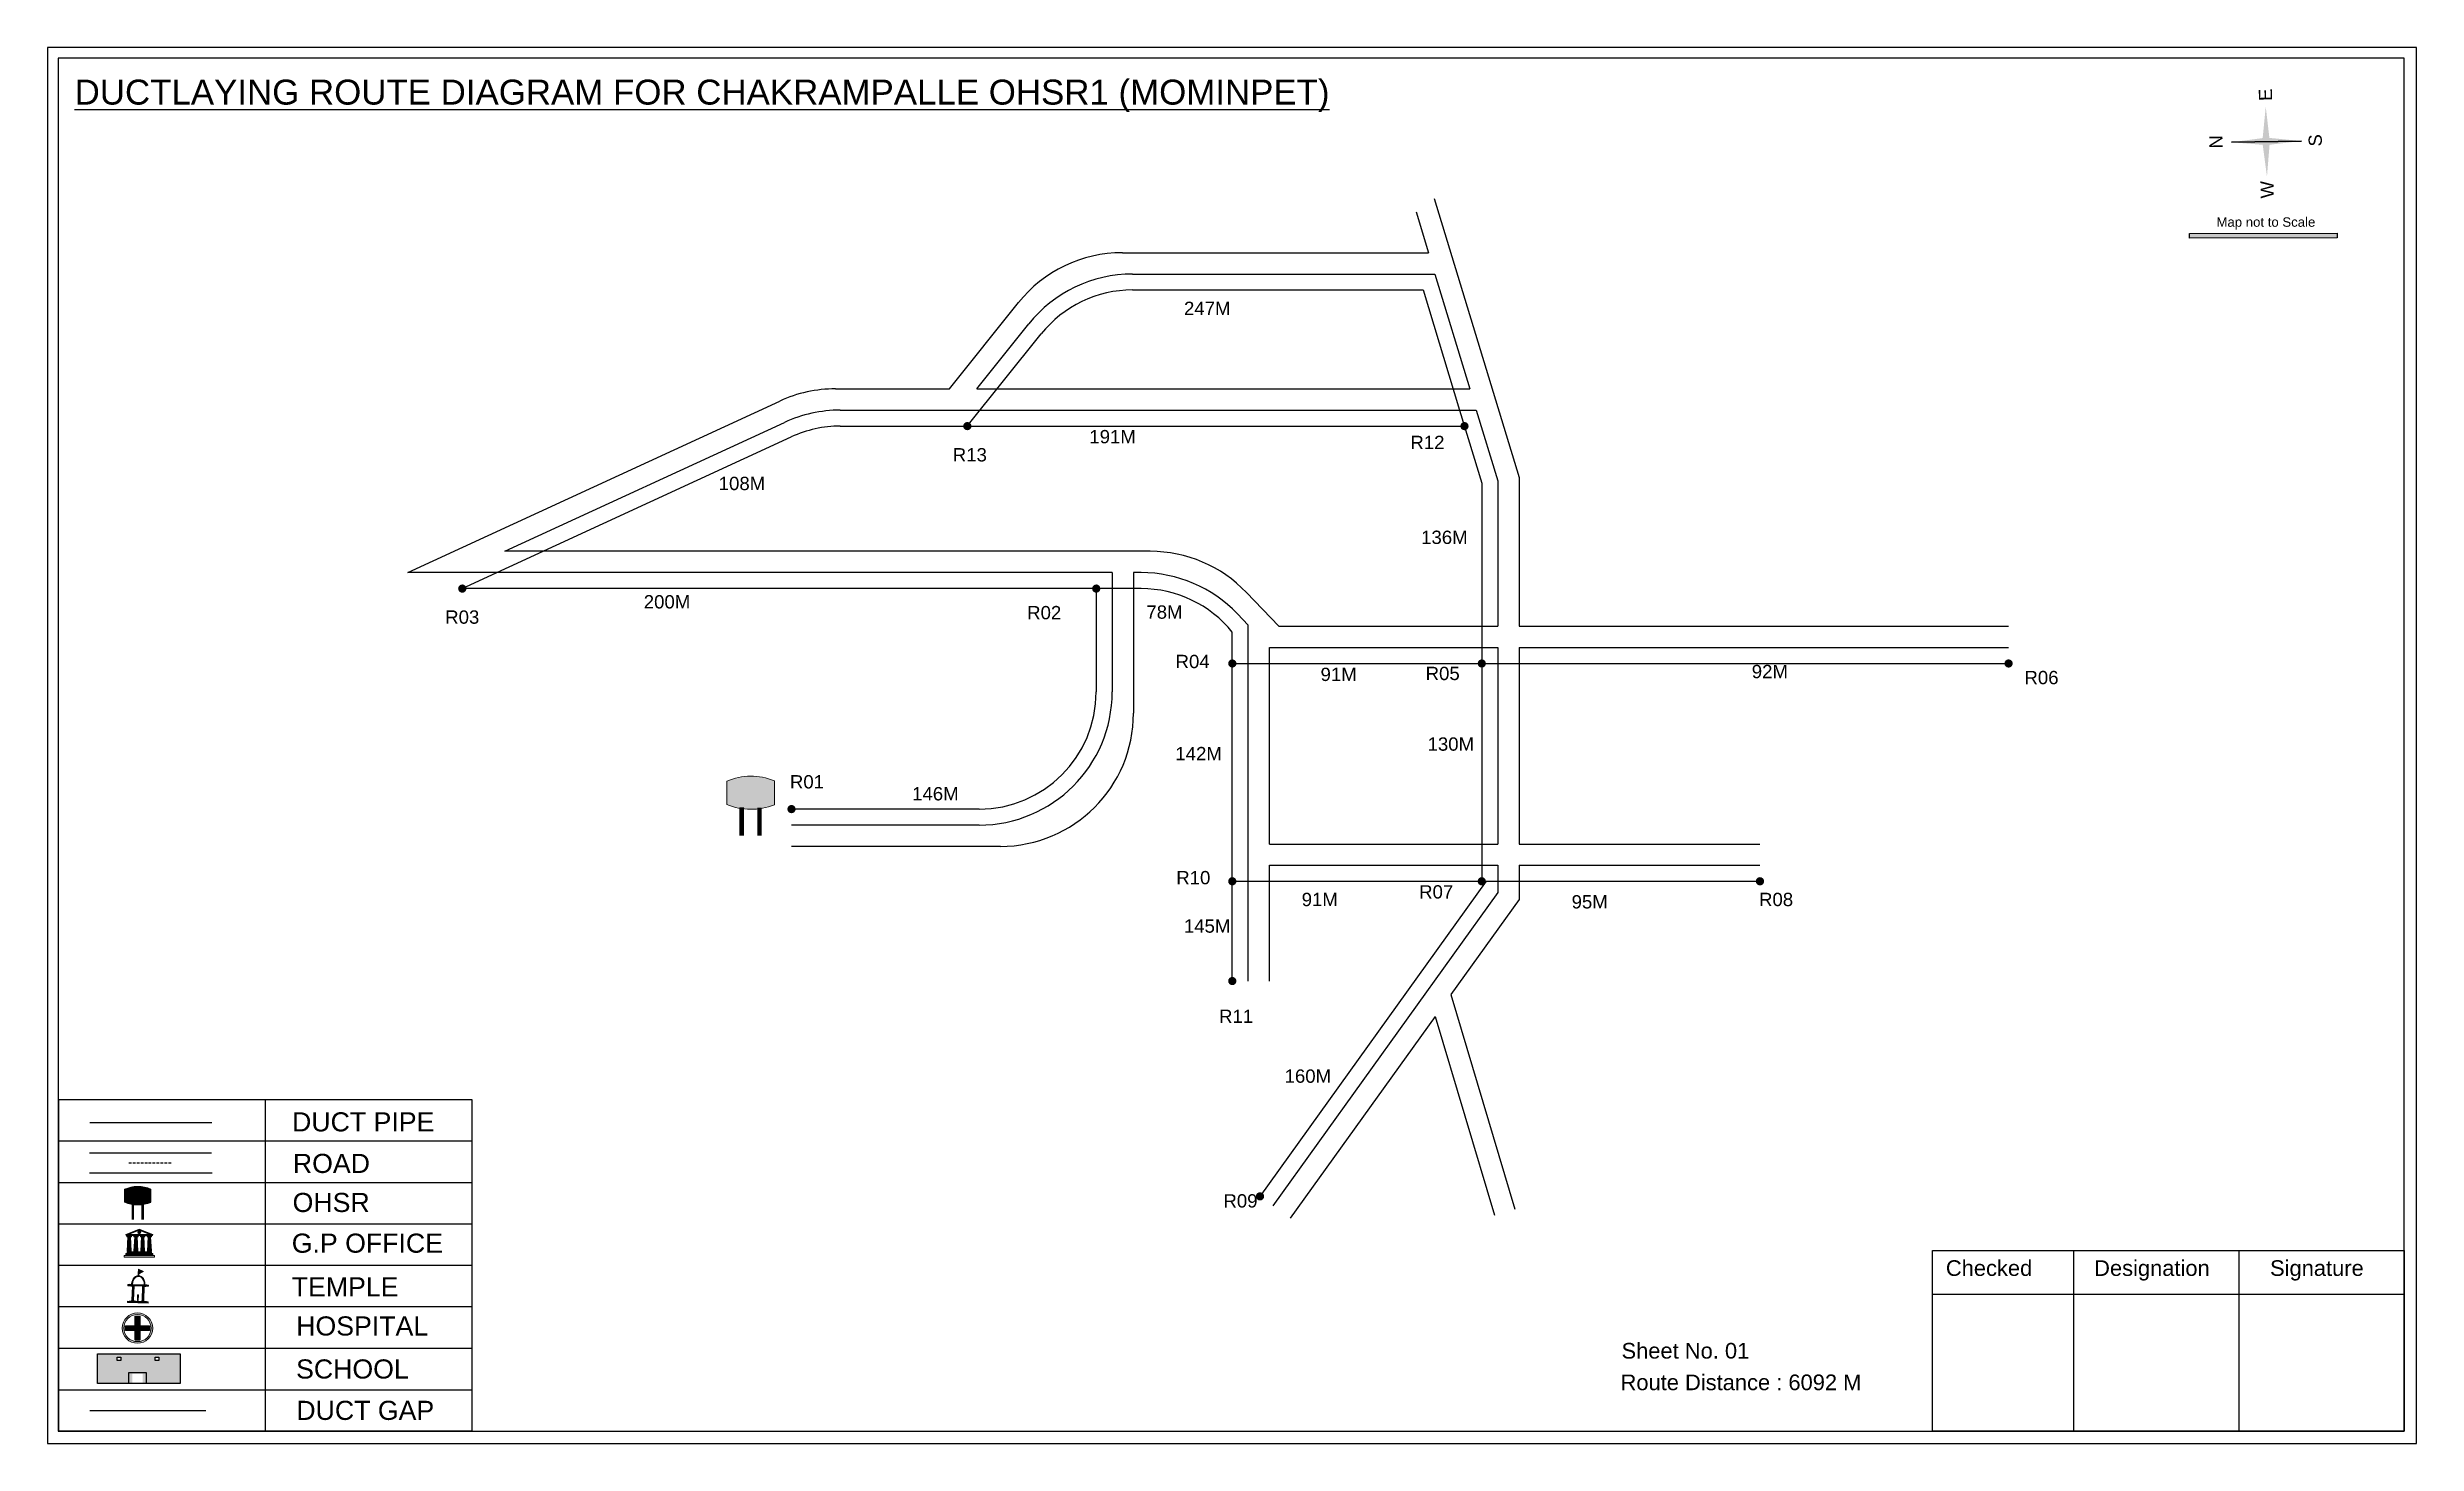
# Model space of a CAD drawing. Header units: inches. Extents: x 664 to 10563, y 382 to 1817.
# Drawn here: x 2641 to 3531, y 1292 to 1817 of the extents above; entities that cross this region are included whole.
import ezdxf

# ---------------------------------------------------------------- set-up
doc = ezdxf.new("R2010")
doc.units = ezdxf.units.IN
doc.header["$MEASUREMENT"] = 0
doc.linetypes.add('DASHEDX2', pattern=[1.5, 1, -0.5])
for name, color, linetype in [('LANDMARK', 7, 'Continuous'), ('OHT', 7, 'Continuous'), ('pipe', 5, 'Continuous')]:
    doc.layers.add(name, color=color, linetype=linetype)
doc.styles.get("Standard").update_dxf_attribs({"font": 'arial.ttf'})

msp = doc.modelspace()

# ---------------------------------------------------------------- texts
at = {"color": 242, "true_color": 0xcd2027}
msp.add_text('%%UDUCTLAYING ROUTE DIAGRAM FOR CHAKRAMPALLE OHSR1 (MOMINPET)', height=9.375, dxfattribs=at).set_placement((2651.23, 1795.05))
for s, p in [('E', (3476.85, 1796.45)), ('N', (3458.27, 1778.6)), ('S', (3495.55, 1779.35)), ('W', (3477.5, 1759.85))]:
    msp.add_text(s, height=4.95, rotation=91.00631).set_placement(p)
for s, height, p in [('Map not to Scale', 3.5424, (3455.94, 1749.16)), ('247M', 5, (3068.03, 1716.01)), ('R13', 5, (2981.15, 1660.99)), ('191M', 5, (3032.47, 1667.81)), ('R12', 5, (3153.07, 1665.65)), ('108M', 5, (2893.21, 1650.23)), ('136M', 5, (3157.11, 1630)), ('R03', 5, (2790.46, 1600.03)), ('200M', 5, (2865.05, 1605.77)), ('R02', 5, (3009.1, 1601.7)), ('78M', 5, (3053.89, 1601.92)), ('R04', 5, (3064.86, 1583.35)), ('92M', 5, (3281.34, 1579.58)), ('91M', 5, (3119.33, 1578.51)), ('R05', 5, (3158.81, 1578.86)), ('R06', 5, (3383.79, 1577.31)), ('142M', 5, (3064.78, 1548.74)), ('130M', 5, (3159.53, 1552.33)), ('R01', 5, (2919.97, 1538.15)), ('146M', 5, (2965.88, 1533.67)), ('R10', 5, (3065.12, 1502.15)), ('91M', 5, (3112.25, 1493.95)), ('R07', 5, (3156.37, 1496.81)), ('95M', 5, (3213.66, 1493.07)), ('R08', 5, (3284.07, 1493.96)), ('145M', 5, (3067.98, 1483.96)), ('R11', 5, (3081.19, 1450.07)), ('160M', 5, (3105.82, 1427.59)), ('DUCT PIPE', 7.178, (2732.91, 1409.32)), ('ROAD ', 7.178, (2733.22, 1393.71)), ('OHSR', 7.178, (2733.12, 1379.04)), ('R09', 5, (3082.84, 1380.73)), ('G.P OFFICE', 7.178, (2732.8, 1363.75)), ('TEMPLE', 7.178, (2732.79, 1347.34)), ('Checked', 5.886, (3354.27, 1355.04)), ('Designation', 5.886, (3409.97, 1355.04)), ('Signature', 5.886, (3476.07, 1355.04)), ('HOSPITAL', 7.178, (2734.47, 1332.65)), ('Sheet No. 01', 5.886, (3232.41, 1323.98)), ('SCHOOL', 7.178, (2734.42, 1316.49)), ('Route Distance : 6092 M', 5.886, (3232.04, 1312.11)), ('DUCT GAP', 7.178, (2734.52, 1300.94))]:
    msp.add_text(s, height=height).set_placement(p)

# ---------------------------------------------------------------- blocks, each defined once
blk = doc.blocks.new('OHT')
at = {"linetype": 'Continuous', "lineweight": 0, "true_color": 0x0ffffc}
blk.add_hatch(color=4, dxfattribs=at).paths.add_polyline_path([(0.012, 1), (0, 1, 0.101323), (-0.4, 0.916), (-0.4, 0.525, 0.194075), (0.399, 0.521), (0.399, 0.921, 0.097877)])
at = {"color": 4, "linetype": 'Continuous', "lineweight": 0, "true_color": 0x0ffffc, "flags": 128}
for points in [[(-0.4, 0.525), (-0.4, 0.916)], [(0.399, 0.521), (0.399, 0.921)]]:
    blk.add_lwpolyline(points, dxfattribs=at)
at = {"color": 4, "linetype": 'Continuous', "lineweight": 0, "true_color": 0x0ffffc, "const_width": 0.075, "flags": 128}
for points in [[(-0.15, 0), (-0.15, 0.475)], [(0.15, 0), (0.15, 0.473)]]:
    blk.add_lwpolyline(points, dxfattribs=at)
at = {"color": 4, "linetype": 'Continuous', "lineweight": 0, "true_color": 0x0ffffc}
for centre, radius, start, end in [((0.006, -0.019), 1.019, 67.3109, 113.4711), ((0.004, 1.513), 1.068, 247.7682, 291.7007)]:
    blk.add_arc(centre, radius, start, end, dxfattribs=at)
blk = doc.blocks.new('Government_Office')
at = {"linetype": 'Continuous', "lineweight": 0, "true_color": 0xff0000}
h = blk.add_hatch(color=1, dxfattribs=at)
h.paths.add_polyline_path([(0.44, 0.72), (0.45, 0.75), (0, 0.93), (-0.45, 0.75), (-0.44, 0.72)])
h.paths.add_polyline_path([(0.355, 0.75), (-0.355, 0.75), (0, 0.9)], flags=16)
h.paths.add_polyline_path([(0, 0.778, -1), (0, 0.872, -1)], flags=0)
h = blk.add_hatch(color=1, dxfattribs=at)
edge = h.paths.add_edge_path()
edge.add_arc((0, 0.825), 0.0467, 90, 270)
edge.add_arc((0, 0.825), 0.0467, 270, 450)
for points in [[(-0.5, 0.05), (0.5, 0.05), (0.5, 0), (-0.5, 0)], [(-0.45, 0.075), (-0.45, 0.12), (0.45, 0.12), (0.45, 0.075)], [(-0.4, 0.14), (-0.4, 0.18), (0.4, 0.18), (0.4, 0.14)]]:
    blk.add_hatch(color=1, dxfattribs=at).paths.add_polyline_path(points)
h = blk.add_hatch(color=1, dxfattribs=at)
edge = h.paths.add_edge_path()
edge.add_line((-0.27, 0.195), (-0.295, 0.675))
edge.add_line((-0.295, 0.675), (-0.29, 0.675))
edge.add_arc((-0.278, 0.688), 0.0176, 225.30401, 441.56588)
edge.add_line((-0.275, 0.705), (-0.395, 0.705))
edge.add_arc((-0.392, 0.688), 0.0176, 98.43412, 314.69599)
edge.add_line((-0.38, 0.675), (-0.375, 0.675))
edge.add_line((-0.375, 0.675), (-0.4, 0.195))
edge.add_line((-0.4, 0.195), (-0.27, 0.195))
h = blk.add_hatch(color=1, dxfattribs=at)
edge = h.paths.add_edge_path()
edge.add_line((-0.047, 0.195), (-0.072, 0.675))
edge.add_line((-0.072, 0.675), (-0.067, 0.675))
edge.add_arc((-0.054, 0.688), 0.0176, 225.30401, 441.56588)
edge.add_line((-0.052, 0.705), (-0.172, 0.705))
edge.add_arc((-0.169, 0.688), 0.0176, 98.43412, 314.69599)
edge.add_line((-0.157, 0.675), (-0.152, 0.675))
edge.add_line((-0.152, 0.675), (-0.177, 0.195))
edge.add_line((-0.177, 0.195), (-0.047, 0.195))
h = blk.add_hatch(color=1, dxfattribs=at)
edge = h.paths.add_edge_path()
edge.add_line((0.177, 0.195), (0.152, 0.675))
edge.add_line((0.152, 0.675), (0.157, 0.675))
edge.add_arc((0.169, 0.688), 0.0176, 225.30401, 441.56588)
edge.add_line((0.172, 0.705), (0.052, 0.705))
edge.add_arc((0.054, 0.688), 0.0176, 98.43412, 314.69599)
edge.add_line((0.067, 0.675), (0.072, 0.675))
edge.add_line((0.072, 0.675), (0.047, 0.195))
edge.add_line((0.047, 0.195), (0.177, 0.195))
h = blk.add_hatch(color=1, dxfattribs=at)
edge = h.paths.add_edge_path()
edge.add_line((0.4, 0.195), (0.375, 0.675))
edge.add_line((0.375, 0.675), (0.38, 0.675))
edge.add_arc((0.392, 0.688), 0.0176, 225.30401, 441.56588)
edge.add_line((0.395, 0.705), (0.275, 0.705))
edge.add_arc((0.278, 0.688), 0.0176, 98.43412, 314.69599)
edge.add_line((0.29, 0.675), (0.295, 0.675))
edge.add_line((0.295, 0.675), (0.27, 0.195))
edge.add_line((0.27, 0.195), (0.4, 0.195))
at = {"color": 1, "linetype": 'Continuous', "lineweight": 0, "true_color": 0xff0000, "flags": 128}
for points in [[(-0.45, 0.75), (-0.44, 0.72), (0.44, 0.72), (0.45, 0.75), (0, 0.93)], [(-0.355, 0.75), (0.355, 0.75), (0, 0.9)], [(-0.5, 0.05), (0.5, 0.05), (0.5, 0), (-0.5, 0)], [(-0.45, 0.075), (-0.45, 0.12), (0.45, 0.12), (0.45, 0.075)], [(-0.4, 0.14), (-0.4, 0.18), (0.4, 0.18), (0.4, 0.14)]]:
    blk.add_lwpolyline(points, close=True, dxfattribs=at)
for points in [[(0, 0.872, 1), (0, 0.778, 1)], [(-0.27, 0.195), (-0.295, 0.675), (-0.29, 0.675, 1.379694), (-0.275, 0.705), (-0.395, 0.705, 1.379694), (-0.38, 0.675), (-0.375, 0.675), (-0.4, 0.195)], [(-0.047, 0.195), (-0.072, 0.675), (-0.067, 0.675, 1.379694), (-0.052, 0.705), (-0.172, 0.705, 1.379694), (-0.157, 0.675), (-0.152, 0.675), (-0.177, 0.195)], [(0.177, 0.195), (0.152, 0.675), (0.157, 0.675, 1.379694), (0.172, 0.705), (0.052, 0.705, 1.379694), (0.067, 0.675), (0.072, 0.675), (0.047, 0.195)], [(0.4, 0.195), (0.375, 0.675), (0.38, 0.675, 1.379694), (0.395, 0.705), (0.275, 0.705, 1.379694), (0.29, 0.675), (0.295, 0.675), (0.27, 0.195)]]:
    blk.add_lwpolyline(points, format="xyb", close=True, dxfattribs=at)
blk = doc.blocks.new('Temple')
at = {"linetype": 'Continuous', "lineweight": 0, "true_color": 0xff0000}
h = blk.add_hatch(color=1, dxfattribs=at)
edge = h.paths.add_edge_path()
edge.add_line((0.175, 0.49), (0.225, 0.49))
edge.add_line((0.225, 0.49), (0.225, 0.497))
edge.add_line((0.225, 0.497), (0.307, 0.497))
edge.add_line((0.307, 0.497), (0.307, 0.533))
edge.add_line((0.307, 0.533), (0.257, 0.533))
edge.add_line((0.257, 0.533), (0.257, 0.54))
edge.add_line((0.257, 0.54), (0.2, 0.54))
edge.add_spline(control_points=[(0.2, 0.54), (0.2, 0.589), (0.19, 0.638), (0.142, 0.743), (0.092, 0.79), (0.027, 0.805), (0.02, 0.806), (0.012, 0.806)], knot_values=[4.712389, 4.712389, 4.712389, 4.712389, 5.278166, 5.278166, 6.117402, 6.117402, 6.223801, 6.223801, 6.223801, 6.223801], degree=3, periodic=0)
edge.add_line((0.012, 0.806), (0.012, 0.79))
edge.add_line((0.012, 0.79), (-0.012, 0.79))
edge.add_line((-0.012, 0.79), (-0.012, 0.806))
edge.add_spline(control_points=[(-0.012, 0.806), (-0.055, 0.802), (-0.096, 0.781), (-0.171, 0.699), (-0.197, 0.628), (-0.2, 0.55), (-0.2, 0.545), (-0.2, 0.54)], knot_values=[6.343965, 6.343965, 6.343965, 6.343965, 6.956638, 6.956638, 7.795874, 7.795874, 7.853982, 7.853982, 7.853982, 7.853982], degree=3, periodic=0)
edge.add_line((-0.2, 0.54), (-0.257, 0.54))
edge.add_line((-0.257, 0.54), (-0.257, 0.533))
edge.add_line((-0.257, 0.533), (-0.307, 0.533))
edge.add_line((-0.307, 0.533), (-0.307, 0.497))
edge.add_line((-0.307, 0.497), (-0.225, 0.497))
edge.add_line((-0.225, 0.497), (-0.225, 0.49))
edge.add_line((-0.225, 0.49), (-0.175, 0.49))
edge.add_line((-0.175, 0.49), (-0.175, 0.07))
edge.add_arc((-0.205, 0.07), 0.03, -90, 0, ccw=False)
edge.add_line((-0.205, 0.04), (-0.257, 0.04))
edge.add_line((-0.257, 0.04), (-0.257, 0.033))
edge.add_line((-0.257, 0.033), (-0.307, 0.033))
edge.add_line((-0.307, 0.033), (-0.307, 0))
edge.add_line((-0.307, 0), (0.307, 0))
edge.add_line((0.307, 0), (0.307, 0.033))
edge.add_line((0.307, 0.033), (0.257, 0.033))
edge.add_line((0.257, 0.033), (0.257, 0.04))
edge.add_line((0.257, 0.04), (0.205, 0.04))
edge.add_arc((0.205, 0.07), 0.03, 180, 270, ccw=False)
edge.add_line((0.175, 0.07), (0.175, 0.49))
h.paths.add_polyline_path([(0.125, 0.07, -0.414214), (0.095, 0.04), (0.05, 0.04), (0.05, 0.033), (-0.05, 0.033), (-0.05, 0.04), (-0.095, 0.04, -0.414214), (-0.125, 0.07), (-0.125, 0.497), (0.125, 0.497)], flags=16)
edge = h.paths.add_edge_path(flags=16)
edge.add_ellipse((0, 0.54), major_axis=(0, 0.242), ratio=0.722808, start_angle=270, end_angle=450, ccw=False)
edge.add_line((0.175, 0.54), (-0.175, 0.54))
h.paths.add_polyline_path([(0.012, 0.23), (0.012, 0.07), (-0.012, 0.07), (-0.012, 0.23)], flags=0)
h = blk.add_hatch(color=1, dxfattribs=at)
edge = h.paths.add_edge_path()
edge.add_line((0.012, 0.857), (0, 0.85))
edge.add_line((0, 0.85), (-0.003, 0.925))
edge.add_line((-0.003, 0.925), (-0.012, 0.925))
edge.add_line((-0.012, 0.925), (-0.012, 0.806))
edge.add_spline(control_points=[(-0.012, 0.806), (-0.004, 0.807), (0.004, 0.807), (0.012, 0.806)], knot_values=[6.223801, 6.223801, 6.223801, 6.223801, 6.343965, 6.343965, 6.343965, 6.343965], degree=3, periodic=0)
edge.add_line((0.012, 0.806), (0.012, 0.857))
h = blk.add_hatch(color=1, dxfattribs=at)
edge = h.paths.add_edge_path()
edge.add_line((0.012, 0.79), (0.012, 0.806))
edge.add_spline(control_points=[(0.012, 0.806), (0.004, 0.807), (-0.004, 0.807), (-0.012, 0.806)], knot_values=[6.223801, 6.223801, 6.223801, 6.223801, 6.343965, 6.343965, 6.343965, 6.343965], degree=3, periodic=0)
edge.add_line((-0.012, 0.806), (-0.012, 0.79))
edge.add_line((-0.012, 0.79), (0.012, 0.79))
at = {"linetype": 'Continuous', "lineweight": 0, "true_color": 0xe66000}
blk.add_hatch(color=32, dxfattribs=at).paths.add_polyline_path([(-0.006, 1), (0.147, 0.931), (0, 0.85)])
at = {"color": 1, "linetype": 'Continuous', "lineweight": 0, "true_color": 0xff0000, "flags": 128}
for points in [[(0.012, 0.925), (-0.012, 0.925), (-0.012, 0.79), (0.012, 0.79)], [(0.012, 0.23), (-0.012, 0.23), (-0.012, 0.07), (0.012, 0.07)]]:
    blk.add_lwpolyline(points, close=True, dxfattribs=at)
at = {"color": 32, "linetype": 'Continuous', "lineweight": 0, "true_color": 0xe66000, "flags": 128}
blk.add_lwpolyline([(-0.006, 1), (0.147, 0.931), (0, 0.85), (-0.006, 1)], dxfattribs=at)
at = {"color": 1, "linetype": 'Continuous', "lineweight": 0, "true_color": 0xff0000, "flags": 128}
blk.add_lwpolyline([(0.2, 0.54), (0.257, 0.54), (0.257, 0.533), (0.307, 0.533), (0.307, 0.497), (0.225, 0.497), (0.225, 0.49), (0.175, 0.49), (0.175, 0.07, 0.414214), (0.205, 0.04), (0.257, 0.04), (0.257, 0.033), (0.307, 0.033), (0.307, 0), (-0.307, 0), (-0.307, 0.033), (-0.257, 0.033), (-0.257, 0.04), (-0.205, 0.04, 0.414214), (-0.175, 0.07), (-0.175, 0.49), (-0.225, 0.49), (-0.225, 0.497), (-0.307, 0.497), (-0.307, 0.533), (-0.257, 0.533), (-0.257, 0.54), (-0.2, 0.54)], format="xyb", dxfattribs=at)
blk.add_lwpolyline([(-0.175, 0.54), (0.175, 0.54)], dxfattribs=at)
blk.add_lwpolyline([(0.125, 0.497), (0.125, 0.07, -0.414214), (0.095, 0.04), (0.05, 0.04), (0.05, 0.033), (-0.05, 0.033), (-0.05, 0.04), (-0.095, 0.04, -0.414214), (-0.125, 0.07), (-0.125, 0.497)], format="xyb", close=True, dxfattribs=at)
at = {"color": 1, "linetype": 'Continuous', "lineweight": 0, "true_color": 0xff0000}
blk.add_ellipse((0, 0.54), major_axis=(0, 0.242), ratio=0.722808, start_param=4.712389, end_param=7.853982, dxfattribs=at)
blk.add_open_spline([(0.2, 0.54), (0.2, 0.589), (0.19, 0.638), (0.142, 0.743), (0.092, 0.79), (-0.023, 0.816), (-0.085, 0.794), (-0.171, 0.699), (-0.197, 0.628), (-0.2, 0.55), (-0.2, 0.545), (-0.2, 0.54)], degree=3, knots=[4.712389, 4.712389, 4.712389, 4.712389, 5.278166, 5.278166, 6.117402, 6.117402, 6.956638, 6.956638, 7.795874, 7.795874, 7.853982, 7.853982, 7.853982, 7.853982], dxfattribs=at)
blk = doc.blocks.new('*U5')
at = {"color": 0, "linetype": 'DASHEDX2', "transparency": 16777216}
blk.add_line((-8.22, 0), (8.01, 0), dxfattribs=at)
blk = doc.blocks.new('Hospital')
at = {"linetype": 'Continuous', "lineweight": 0, "true_color": 0x000000}
h = blk.add_hatch(color=18, dxfattribs=at)
h.paths.add_polyline_path([(-0.5, 0, 1), (0.5, 0, 1)])
h.paths.add_polyline_path([(0.446, 0, -1), (-0.446, 0, -1)], flags=16)
at = {"linetype": 'Continuous', "true_color": 0xff0000}
blk.add_hatch(color=1, dxfattribs=at).paths.add_polyline_path([(-0.394, 0.08), (-0.08, 0.08), (-0.08, 0.394), (0.08, 0.394), (0.08, 0.08), (0.394, 0.08), (0.394, -0.08), (0.08, -0.08), (0.08, -0.394), (-0.08, -0.394), (-0.08, -0.08), (-0.394, -0.08)])
at = {"color": 1, "linetype": 'Continuous', "true_color": 0xff0000, "flags": 128}
blk.add_lwpolyline([(-0.394, 0.08), (-0.08, 0.08), (-0.08, 0.394), (0.08, 0.394), (0.08, 0.08), (0.394, 0.08), (0.394, -0.08), (0.08, -0.08), (0.08, -0.394), (-0.08, -0.394), (-0.08, -0.08), (-0.394, -0.08)], close=True, dxfattribs=at)
at = {"color": 18, "linetype": 'Continuous', "lineweight": 0, "true_color": 0x000000}
for radius in [0.5, 0.446]:
    blk.add_circle((0, 0), radius, dxfattribs=at)

# ---------------------------------------------------------------- hatches: boundary and pattern name
at = {"true_color": 0x0093dd}
h = msp.add_hatch(color=142, dxfattribs=at)
h.dxf.hatch_style = 1
h.paths.add_polyline_path([(3445.76, 1746.66), (3445.76, 1744.81), (3501.27, 1744.94), (3501.27, 1746.78)])
at = {"ltscale": 0.5}
h = msp.add_hatch(color=5, dxfattribs=at)
h.dxf.hatch_style = 1
h.paths.add_polyline_path([(2988.18, 1674.27, 1), (2985.07, 1674.27, 1)])
h = msp.add_hatch(color=5, dxfattribs=at)
h.dxf.hatch_style = 1
h.paths.add_polyline_path([(3174.95, 1674.27, 1), (3171.84, 1674.27, 1)])
h = msp.add_hatch(color=5, dxfattribs=at)
h.dxf.hatch_style = 1
h.paths.add_polyline_path([(2798.43, 1613.23, 1), (2795.31, 1613.23, 1)])
h = msp.add_hatch(color=5, dxfattribs=at)
h.dxf.hatch_style = 1
h.paths.add_polyline_path([(3036.61, 1613.23, 1), (3033.49, 1613.23, 1)])
h = msp.add_hatch(color=5, dxfattribs=at)
h.dxf.hatch_style = 1
h.paths.add_polyline_path([(3087.73, 1585.1, 1), (3084.62, 1585.1, 1)])
h = msp.add_hatch(color=5, dxfattribs=at)
h.dxf.hatch_style = 1
h.paths.add_polyline_path([(3181.46, 1585.1, 1), (3178.35, 1585.1, 1)])
h = msp.add_hatch(color=5, dxfattribs=at)
h.dxf.hatch_style = 1
h.paths.add_polyline_path([(3379.4, 1585.1, 1), (3376.28, 1585.1, 1)])
h = msp.add_hatch(color=5, dxfattribs=at)
h.dxf.hatch_style = 1
h.paths.add_polyline_path([(2922.12, 1530.4, 1), (2919.01, 1530.4, 1)])
h = msp.add_hatch(color=5, dxfattribs=at)
h.dxf.hatch_style = 1
h.paths.add_polyline_path([(3087.73, 1503.28, 1), (3084.62, 1503.28, 1)])
h = msp.add_hatch(color=5, dxfattribs=at)
h.dxf.hatch_style = 1
h.paths.add_polyline_path([(3181.46, 1503.28, 1), (3178.35, 1503.28, 1)])
h = msp.add_hatch(color=5, dxfattribs=at)
h.dxf.hatch_style = 1
h.paths.add_polyline_path([(3285.99, 1503.28, 1), (3282.87, 1503.28, 1)])
h = msp.add_hatch(color=5, dxfattribs=at)
h.dxf.hatch_style = 1
h.paths.add_polyline_path([(3087.73, 1465.81, 1), (3084.62, 1465.81, 1)])
h = msp.add_hatch(color=5, dxfattribs=at)
h.dxf.hatch_style = 1
h.paths.add_polyline_path([(3098.14, 1384.92, 1), (3095.02, 1384.92, 1)])
at = {"true_color": 0xc8c92d}
h = msp.add_hatch(color=52, dxfattribs=at)
h.dxf.hatch_style = 1
h.paths.add_polyline_path([(2665.95, 1325.72), (2659.79, 1325.72), (2659.79, 1314.64), (2665.95, 1314.64)])
h.paths.add_polyline_path([(2690.8, 1325.72), (2684.64, 1325.72), (2684.64, 1314.64), (2690.8, 1314.64)])
at = {"true_color": 0x293189}
h = msp.add_hatch(color=177, dxfattribs=at)
h.dxf.hatch_style = 1
h.paths.add_polyline_path([(2684.64, 1325.72), (2665.95, 1325.72), (2665.95, 1314.64), (2672.96, 1314.64), (2672.96, 1318.27), (2676.82, 1318.27), (2676.82, 1314.64), (2684.64, 1314.64)])
h.paths.add_polyline_path([(2668.62, 1323.25), (2667.25, 1323.25), (2667.25, 1324.52), (2668.62, 1324.52)], flags=16)
h.paths.add_polyline_path([(2681.5, 1323.25), (2681.5, 1324.52), (2682.87, 1324.52), (2682.87, 1323.25)], flags=16)

# ---------------------------------------------------------------- linework, layer by layer
for p, q in [((3487.83, 1781.36), (3461.53, 1780.9)), ((3461.53, 1780.9), (3487.83, 1781.36)), ((3487.83, 1781.36), (3461.53, 1780.9)), ((3474.7, 1781.13), (3487.83, 1781.36)), ((3155.2, 1754.76), (3159.86, 1739.41)), ((3162.05, 1759.72), (3193.91, 1654.94)), ((3044.86, 1739.41), (3159.86, 1739.41)), ((3048.71, 1731.41), (3162.29, 1731.41)), ((3162.29, 1731.41), (3175.41, 1688.27)), ((2979.9, 1688.27), (3005.83, 1720.66)), ((2990.15, 1688.27), (3009.68, 1712.66)), ((2776.45, 1619.23), (2916.19, 1683.68)), ((2937.13, 1688.27), (2979.9, 1688.27)), ((2990.15, 1688.27), (3175.41, 1688.27)), ((2812.9, 1627.23), (2917.95, 1675.68)), ((2938.89, 1680.27), (3177.84, 1680.27)), ((3177.84, 1680.27), (3185.91, 1653.75)), ((3185.91, 1653.75), (3185.91, 1599.1)), ((3193.91, 1654.94), (3193.91, 1599.1)), ((3055.34, 1627.23), (2812.9, 1627.23)), ((3041.05, 1619.23), (2776.45, 1619.23)), ((3041.05, 1619.23), (3041.05, 1574.4)), ((3051.92, 1619.23), (3049.05, 1619.23)), ((3049.05, 1619.23), (3049.05, 1566.4)), ((3103.6, 1599.1), (3091.5, 1611.77)), ((3092.18, 1599.48), (3088.08, 1603.77)), ((3092.18, 1465.81), (3092.18, 1599.48)), ((3103.6, 1599.1), (3185.91, 1599.1)), ((3193.91, 1599.1), (3377.84, 1599.1)), ((3100.18, 1517.28), (3100.18, 1591.1)), ((3100.18, 1591.1), (3185.91, 1591.1)), ((3185.91, 1591.1), (3185.91, 1517.28)), ((3193.91, 1591.1), (3193.91, 1517.28)), ((3193.91, 1591.1), (3377.84, 1591.1)), ((2991.05, 1524.4), (2920.56, 1524.4)), ((2999.05, 1516.4), (2920.56, 1516.4)), ((3100.18, 1517.28), (3185.91, 1517.28)), ((3193.91, 1517.28), (3284.43, 1517.28)), ((3100.18, 1509.28), (3185.91, 1509.28)), ((3100.18, 1465.81), (3100.18, 1509.28)), ((3185.91, 1509.28), (3185.91, 1499.05)), ((3193.91, 1509.28), (3193.91, 1496.48)), ((3193.91, 1509.28), (3284.43, 1509.28)), ((3185.91, 1499.05), (3101.46, 1381.42)), ((3193.91, 1496.48), (3168.26, 1460.76)), ((3168.26, 1460.76), (3192.3, 1380.15)), ((3162.36, 1452.54), (3107.95, 1376.76)), ((3162.36, 1452.54), (3184.64, 1377.86)), ((2645.11, 1421.16), (2645.11, 1297.95)), ((2722.87, 1421.16), (2722.87, 1296.74)), ((2800.64, 1405.61), (2645.11, 1405.61)), ((2656.76, 1401.31), (2702.65, 1401.31)), ((2800.64, 1390.05), (2645.11, 1390.05)), ((2656.76, 1393.79), (2702.88, 1393.79)), ((2800.64, 1374.5), (2645.11, 1374.5)), ((2800.64, 1358.95), (2645.11, 1358.95)), ((2800.64, 1343.39), (2645.11, 1343.39)), ((2645.11, 1327.84), (2800.64, 1327.84)), ((2645.11, 1312.29), (2800.64, 1312.29)), ((2645.1, 1297.71), (2645.1, 1296.75)), ((2645.11, 1297.95), (2645.11, 1296.74)), ((2800.64, 1296.74), (2645.11, 1296.74))]:
    msp.add_line(p, q)
at = {"color": 1}
msp.add_line((3461.53, 1780.9), (3474.69, 1781.13), dxfattribs=at)
at = {"color": 242, "true_color": 0xcd2027}
for p, q in [((3402.16, 1364.58), (3402.16, 1296.69)), ((3464.37, 1364.58), (3464.37, 1296.69)), ((3349.2, 1348.14), (3526.42, 1348.14))]:
    msp.add_line(p, q, dxfattribs=at)
for points in [[(2640.99, 1816.54), (2640.99, 1292.04), (3531.13, 1292.04), (3531.13, 1816.54)], [(2645.1, 1812.52), (2645.1, 1296.75), (3526.42, 1296.75), (3526.42, 1812.52)], [(2690.87, 1325.72), (2690.87, 1314.64), (2659.79, 1314.64), (2659.79, 1325.72)], [(2668.62, 1324.52), (2668.62, 1323.25), (2667.25, 1323.25), (2667.25, 1324.52)], [(2681.5, 1323.25), (2681.5, 1324.52), (2682.87, 1324.52), (2682.87, 1323.25)]]:
    msp.add_lwpolyline(points, close=True)
at = {"color": 142, "true_color": 0x0093dd}
msp.add_lwpolyline([(3501.27, 1744.94), (3445.76, 1744.81), (3445.76, 1746.66), (3501.27, 1746.78), (3501.27, 1744.94)], dxfattribs=at)
for points in [[(2800.64, 1296.74), (2800.64, 1421.16), (2645.11, 1421.16)], [(2671.63, 1314.64), (2671.63, 1318.74), (2678.15, 1318.74), (2678.15, 1314.64)]]:
    msp.add_lwpolyline(points)
at = {"color": 242, "true_color": 0xcd2027}
msp.add_lwpolyline([(3526.42, 1296.69), (3349.2, 1296.69), (3349.2, 1364.58), (3526.42, 1364.58)], close=True, dxfattribs=at)
for centre, start, end in [((3044.86, 1689.41), 90, 141.31799), ((3048.71, 1681.41), 90, 141.31799), ((2937.13, 1638.27), 90, 114.75783), ((2938.89, 1630.27), 90, 114.75783), ((3055.34, 1577.23), 43.69063, 90), ((3051.92, 1569.23), 43.69063, 90), ((2991.05, 1574.4), 270, 0), ((2999.05, 1566.4), 270, 0)]:
    msp.add_arc(centre, 50, start, end)
for points in [[(3475.98, 1781.16), (3473.16, 1781.11), (3474.45, 1794.28)], [(3475.98, 1781.16), (3473.16, 1781.11), (3474.45, 1794.28)], [(3475.98, 1781.16), (3473.16, 1781.11), (3474.91, 1767.98)], [(3475.98, 1781.16), (3473.16, 1781.11), (3474.91, 1767.98)], [(3474.71, 1779.83), (3474.67, 1782.65), (3487.83, 1781.36)], [(3474.71, 1779.83), (3474.67, 1782.65), (3487.83, 1781.36)]]:
    msp.add_solid(points)
at = {"color": 1}
msp.add_solid([(3474.71, 1779.83), (3474.67, 1782.65), (3461.53, 1780.9)], dxfattribs=at)
msp.add_solid([(3474.71, 1779.83), (3474.67, 1782.65), (3461.53, 1780.9)], dxfattribs=at)
at = {"layer": 'OHT', "color": 5}
msp.add_line((2656.93, 1412.69), (2702.82, 1412.69), dxfattribs=at)
at = {"layer": 'OHT', "color": 1}
msp.add_line((2656.93, 1304.51), (2700.52, 1304.51), dxfattribs=at)
at = {"layer": 'pipe'}
for p, q in [((3048.71, 1725.41), (3157.85, 1725.41)), ((3157.85, 1725.41), (3171.57, 1680.27)), ((2986.62, 1674.27), (3014.36, 1708.91)), ((2938.89, 1674.27), (3173.4, 1674.27)), ((3171.57, 1680.27), (3179.91, 1652.86)), ((2796.87, 1613.23), (2920.46, 1670.23)), ((3179.91, 1652.86), (3179.91, 1591.1)), ((3051.92, 1613.23), (2796.87, 1613.23)), ((3035.05, 1613.23), (3035.05, 1574.4)), ((3086.18, 1465.81), (3086.18, 1596.85)), ((3086.18, 1585.1), (3193.91, 1585.1)), ((3179.91, 1591.1), (3179.91, 1503.28)), ((3193.91, 1585.1), (3377.84, 1585.1)), ((2991.05, 1530.4), (2920.56, 1530.4)), ((3086.18, 1503.28), (3193.91, 1503.28)), ((3181.56, 1503.28), (3096.58, 1384.92)), ((3193.91, 1503.28), (3284.43, 1503.28))]:
    msp.add_line(p, q, dxfattribs=at)
for centre, start, end in [((3048.71, 1681.41), 90, 141.31799), ((2938.89, 1630.27), 90, 114.75783), ((3051.92, 1569.23), 38.8768, 90), ((2991.05, 1574.4), 270, 0)]:
    msp.add_arc(centre, 44, start, end, dxfattribs=at)

# ---------------------------------------------------------------- block references
at = {"linetype": 'DASHEDX2'}
msp.add_blockref('*U5', (2679.76, 1397.55), dxfattribs=at)
at = {"layer": 'LANDMARK'}
for name, p, xscale, yscale, zscale in [('Government_Office', (2675.52, 1362.09), 11.32114773247135, 11.32114773247135, 11.32114773247135), ('Hospital', (2674.84, 1335.43), 11.41772014427468, 11.41772014427468, 11.41772014427468)]:
    msp.add_blockref(name, p, dxfattribs=dict(at, xscale=xscale, yscale=yscale, zscale=zscale))
at = {"layer": 'LANDMARK', "xscale": 12.62452535729322, "yscale": 12.62452535729322, "zscale": 12.62452535729322, "rotation": 358.3713438591284}
msp.add_blockref('Temple', (2674.95, 1344.97), dxfattribs=at)
at = {"layer": 'OHT'}
for p, xscale, yscale, zscale in [((2905.18, 1520.36), 22.41341502807723, 22.41341502807723, 22.41341502807723), ((2674.93, 1376.19), 12.45189723782068, 12.45189723782068, 12.45189723782068)]:
    msp.add_blockref('OHT', p, dxfattribs=dict(at, xscale=xscale, yscale=yscale, zscale=zscale))

msp.set_redraw_order([(e.dxf.handle, doc.entitydb.next_handle()) for e in msp.query("TEXT MTEXT ATTDEF DIMENSION ARC_DIMENSION")])  # texts and dimensions are drawn at this point

doc.saveas('drawing.dxf')
